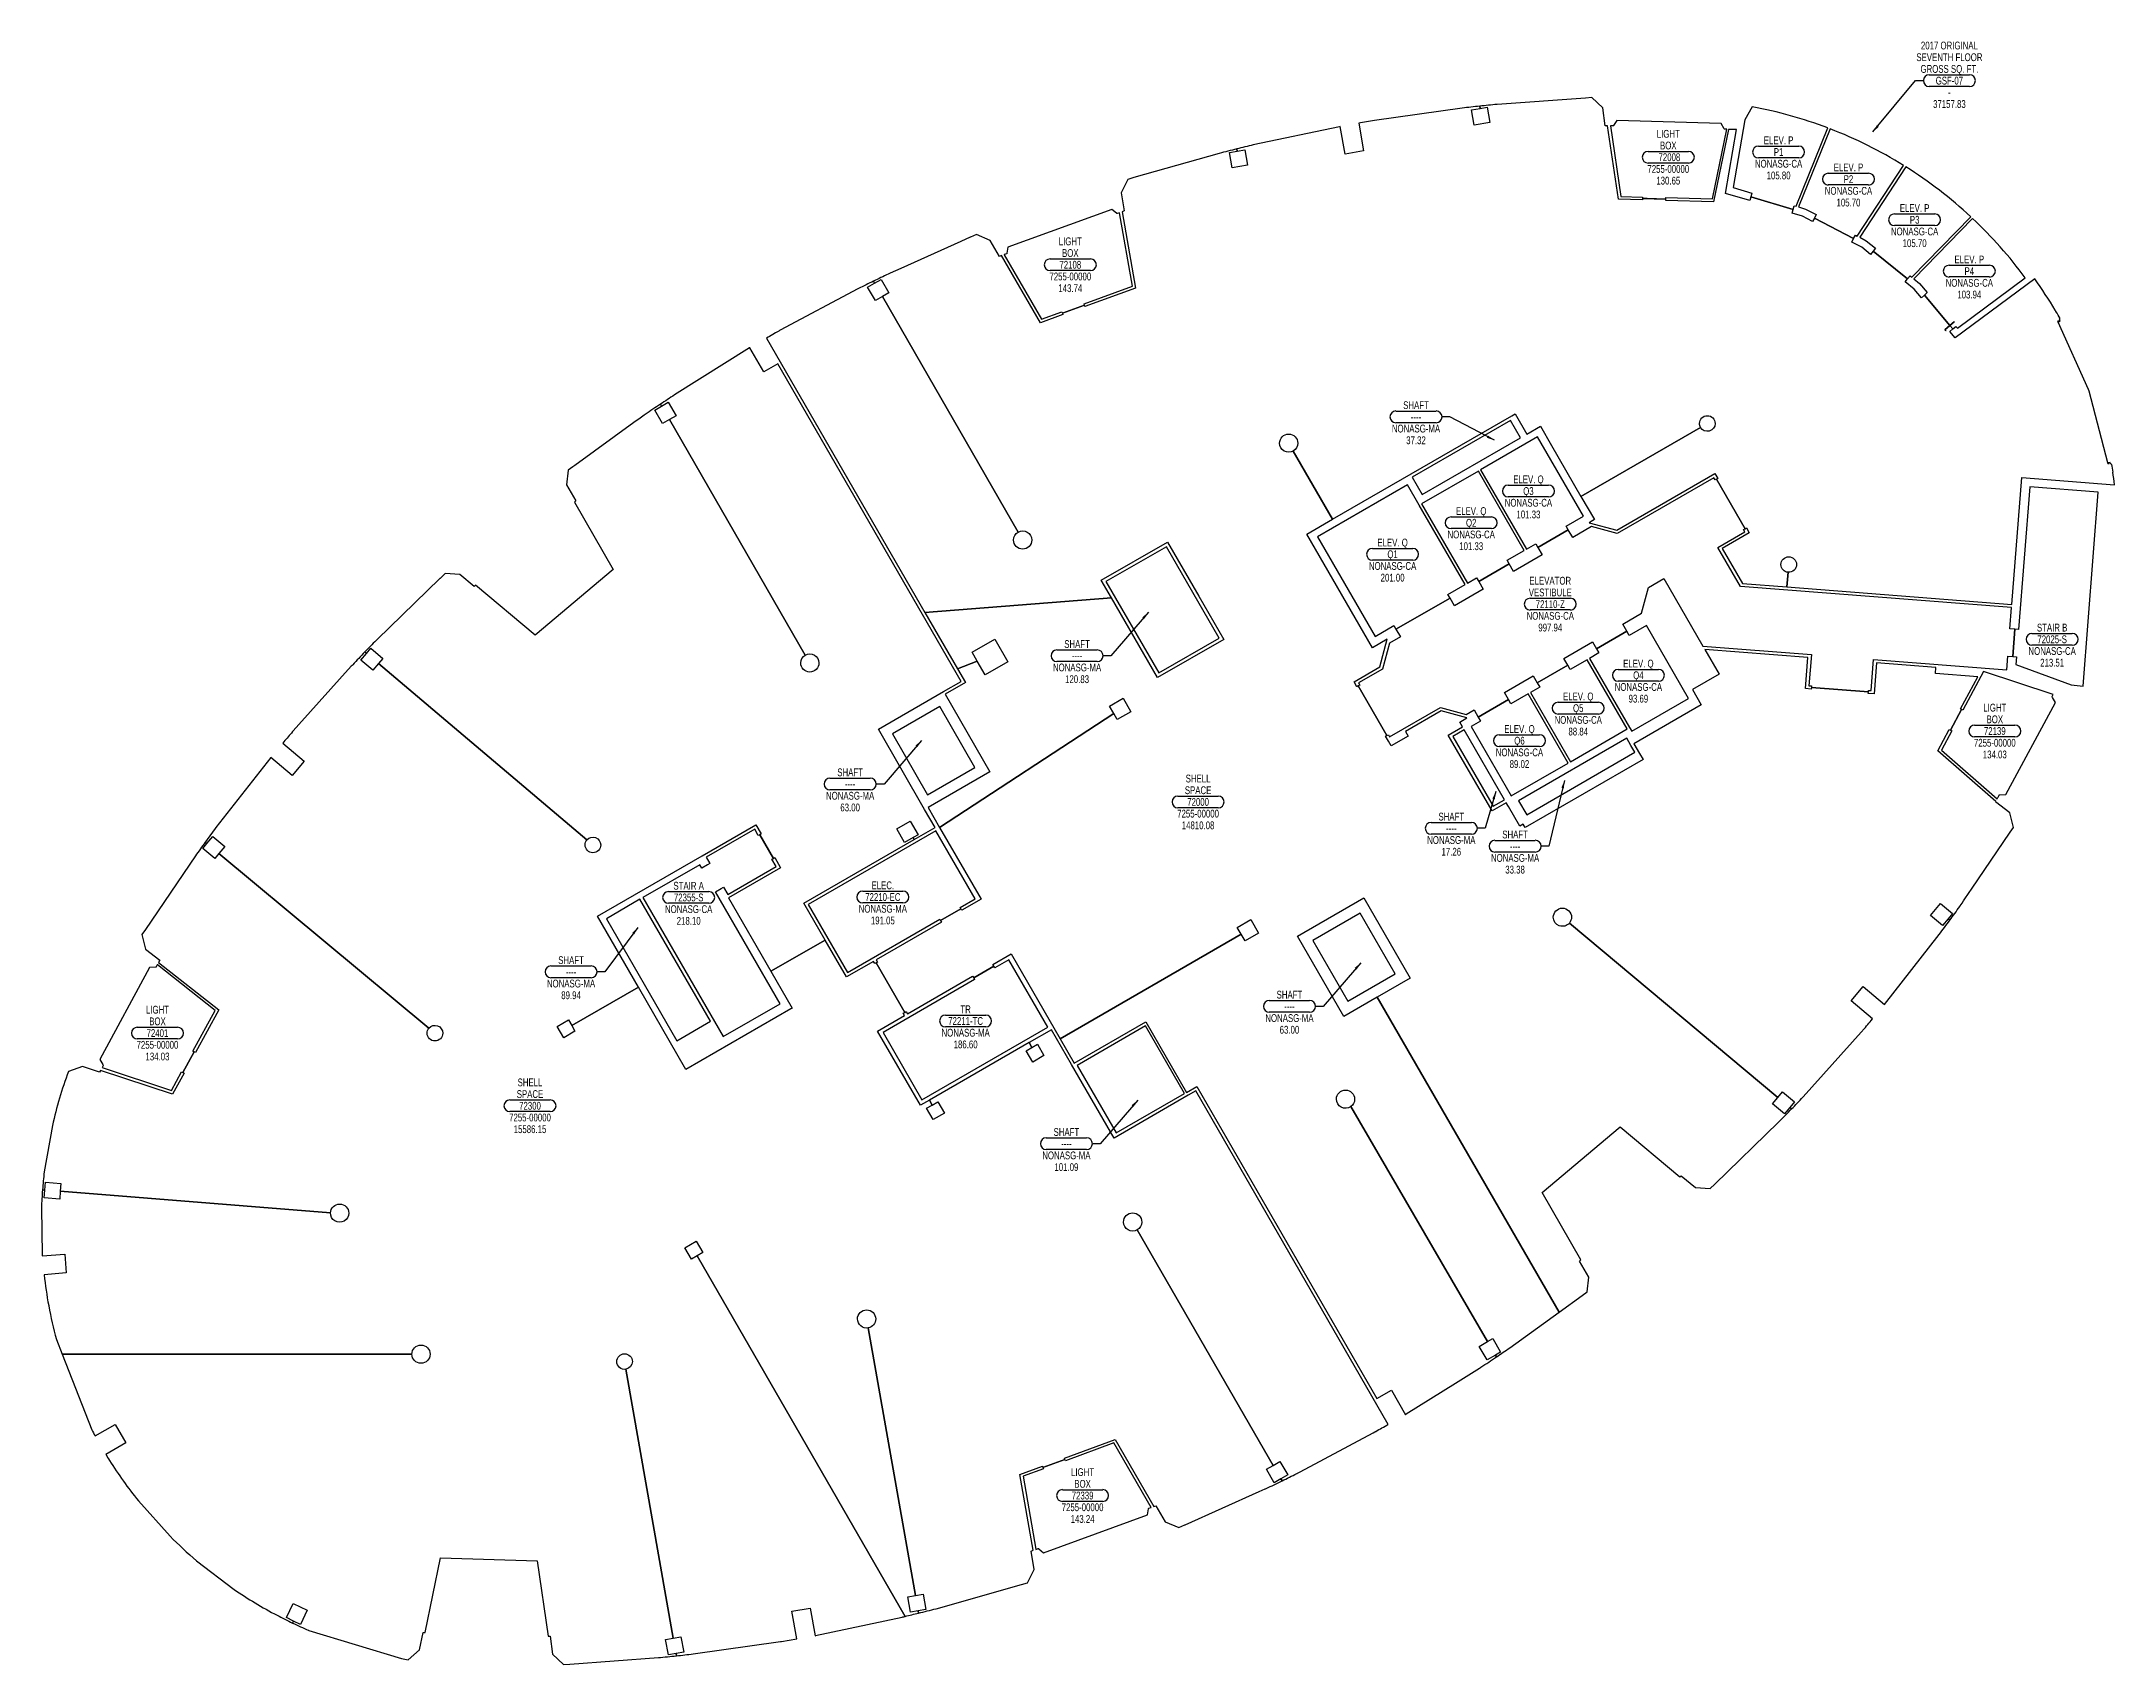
# Model space of a CAD drawing. Extents: x -1771 to 1417, y 4912 to 7408.
import ezdxf
from ezdxf.enums import TextEntityAlignment as Align

# ---------------------------------------------------------------- set-up
doc = ezdxf.new("R2010")
doc.units = 0
doc.header["$LTSCALE"] = 48
doc.header["$MEASUREMENT"] = 0
doc.layers.get('0').update_dxf_attribs({"linetype": 'CONTINUOUS'})
for name, color, linetype in [('AREA', 3, 'CONTINUOUS'), ('AREA2', 1, 'CONTINUOUS'), ('COSTC', 6, 'CONTINUOUS'), ('PLINE2', 5, 'CONTINUOUS'), ('ROOMNA', 4, 'CONTINUOUS'), ('ROOMNO', 4, 'CONTINUOUS'), ('ROOMOV', 4, 'CONTINUOUS')]:
    doc.layers.add(name, color=color, linetype=linetype)
doc.dimstyles.get("Standard").update_dxf_attribs({"dimtxt": 0.18, "dimasz": 12, "dimexe": 0.18, "dimexo": 0.0625, "dimgap": 0.09, "dimtad": 0, "dimtih": 1, "dimtoh": 1, "dimdec": 4, "dimzin": 0, "dimtxsty": 'STANDARD', "dimcen": 0.09, "dimazin": 3, "dimtfac": 1, "dimtdec": 4, "dimtofl": 0, "dimtmove": 0, "dimatfit": 3, "dimtolj": 1, "dimtzin": 0})

# ---------------------------------------------------------------- blocks, each defined once
blk = doc.blocks.new('ROOM')
at = {"layer": 'ROOMOV'}
for p, q in [((-31, 9), (31, 9)), ((31, -9), (-31, -9))]:
    blk.add_line(p, q, dxfattribs=at)
for centre, start, end in [((-31, 0), 90, 270), ((31, 0), 270, 90)]:
    blk.add_arc(centre, 9.04, start, end, dxfattribs=at)
at = {"width": 0.75, "flags": 1}
for tag, p in [('FLCOND', (-60, -60)), ('FLTYPE', (-60, -48)), ('FLFIN', (-60, -36)), ('USER1', (60, -48)), ('USER2', (60, -60)), ('ICRA', (60, -36)), ('WLCOND', (-60, -96)), ('WLTYPE', (-60, -84)), ('WLFIN', (-60, -72)), ('BLDG', (-24, -84)), ('SITE', (-24, -72)), ('FLR', (-24, -96)), ('UCODE', (24, -72)), ('UDESC', (24, -84)), ('FCODE', (24, -96)), ('USER3', (60, -72)), ('USER4', (60, -84)), ('USER5', (60, -96)), ('CLTYPE', (-60, -120)), ('CLFIN', (-60, -108)), ('COSTCD', (-24, -108)), ('DEPTD', (-24, -120)), ('DIVISION', (24, -120)), ('FDESC', (24, -108)), ('USER6', (60, -108)), ('USER7', (60, -120)), ('CLCOND', (-60, -132)), ('CLHT', (-60, -144)), ('BASE', (-60, -156)), ('CHDATE', (-24, -144)), ('CBACK', (-24, -156)), ('RDES', (-24, -132)), ('PRCONTACT', (24, -156)), ('CONTACT', (24, -132)), ('OCCUP', (24, -144)), ('BLOCK2', (60, -156)), ('BLOCK', (60, -144)), ('USER8', (60, -132))]:
    blk.add_attdef(tag, text='', height=6, dxfattribs=at).set_placement(p, align=Align.MIDDLE_CENTER)
at = {"layer": 'AREA', "width": 0.75}
blk.add_attdef('AREA', text='', height=12, dxfattribs=at).set_placement((0, -36), align=Align.MIDDLE_CENTER)
at = {"layer": 'AREA2', "width": 0.75}
blk.add_attdef('AREA2', text='', height=12, dxfattribs=at).set_placement((0, -36), align=Align.MIDDLE_CENTER)
at = {"layer": 'COSTC', "width": 0.75}
blk.add_attdef('COSTC', text='', height=12, dxfattribs=at).set_placement((0, -18), align=Align.MIDDLE_CENTER)
at = {"layer": 'ROOMNA', "width": 0.75}
for tag, p in [('RMNAA', (0, 54)), ('RMNAB', (0, 36)), ('RMNAC', (0, 18))]:
    blk.add_attdef(tag, text='', height=12, dxfattribs=at).set_placement(p, align=Align.MIDDLE_CENTER)
at = {"layer": 'ROOMNO', "width": 0.75}
blk.add_attdef('RMNU', text='', height=12, dxfattribs=at).set_placement((0, 0), align=Align.MIDDLE_CENTER)

msp = doc.modelspace()

# ---------------------------------------------------------------- linework, layer by layer
at = {"layer": 'PLINE2', "color": 6}
for points in [[(174.7, 6650.5), (214.3, 6673.4), (153.9, 6778.1, -0.57735), (132.9, 6790.2, -1), (160.9, 6790.2, -0.26795), (153.9, 6778.1), (214.3, 6673.4), (489.9, 6832.5), (495.1, 6835.5), (513.1, 6804.3), (533.9, 6816.3), (550.9, 6786.9), (596.3, 6708.3), (780.2, 6814.5, -0.131652), (778.6, 6820.5, -1), (802.6, 6820.5, -0.767328), (780.2, 6814.5), (596.3, 6708.3), (616.9, 6672.6), (611.9, 6669.7), (608.9, 6667.9), (651.4, 6656.5), (802.3, 6743.7), (806.7, 6736), (804.6, 6734.8), (848.6, 6658.6), (850.7, 6659.8), (855.2, 6652.1), (813.6, 6628.1), (844.5, 6574.6), (913.1, 6569.3), (914.9, 6591.6, -0.391469), (903.8, 6603.6, -1), (927.8, 6603.6, -0.43733), (914.9, 6591.6), (913.1, 6569.3), (1259, 6542.1), (1274.2, 6737.3), (1416.8, 6726.2, 0.007183), (1414.2, 6745.7), (1414.5, 6745.7, 0.004407), (1412.6, 6757.6), (1411.4, 6757.4), (1411.1, 6758.7), (1410.5, 6758.6), (1410.2, 6760.3), (1407.3, 6759.8), (1407.6, 6758.2), (1407.5, 6758.2), (1407.3, 6759.2), (1406.6, 6759.1), (1406.5, 6759.8), (1377.9, 6870), (1376.9, 6872.8), (1329.9, 6976.4), (1329.5, 6977.1), (1330.1, 6977.5), (1329.6, 6978.3), (1329.7, 6978.4), (1330.5, 6976.9), (1333.1, 6978.3), (1332.2, 6979.8), (1332.8, 6980.1), (1332.1, 6981.4), (1333.1, 6981.9, 0.004563), (1326.8, 6992.7), (1326.4, 6993), (1326.4, 6993, 0.00064), (1325.5, 6994.5), (1325.6, 6994.6, 0.021006), (1294.1, 7042.8), (1172, 6952.4), (1163.8, 6962.1), (1168.3, 6966), (1163.8, 6971.3), (1156.1, 6964.7), (1157.4, 6963.2), (1157.8, 6963.6), (1157.8, 6963.6), (1157.3, 6963.2), (1156, 6964.7), (1163.8, 6971.3), (1124.4, 7017.9), (1119.8, 7014), (1108.5, 7027.3), (1094.9, 7038.2), (1098.6, 7042.9), (1045.5, 7085.3), (1041.8, 7080.6), (1028.2, 7091.5), (1012.7, 7099.6), (1015.5, 7104.9), (955.2, 7136.4), (952.4, 7131.1), (937, 7139.2), (921, 7143.9), (922.7, 7149.6), (857.5, 7169), (855.8, 7163.2), (818.4, 7174.3), (835.7, 7272.4), (823.1, 7272.7), (800.1, 7161.6), (726.7, 7163.6), (726.8, 7165.7), (698, 7166.5), (690.8, 7166.7), (690.8, 7164.5), (653.8, 7165.5), (637.3, 7278.3), (633.7, 7278.4), (629.7, 7306), (613.2, 7321.8), (603.2, 7321), (603.2, 7321), (467.2, 7311.2, 0.002388), (440.6, 7308.5), (441.1, 7305.1), (451.8, 7307), (455.9, 7283.4), (432.3, 7279.2), (428.1, 7302.9), (441.1, 7305.1), (440.6, 7308.5, 0.002432), (413.7, 7305.5), (278.6, 7286.4, 0.002195), (254.5, 7282.3), (262, 7239.8), (233.6, 7234.8), (226.1, 7277.1), (224.9, 7276.9), (92.2, 7248.8, 0.002323), (67, 7242.7), (67.6, 7239.3), (79.5, 7241.4), (83.7, 7217.8), (60, 7213.6), (55.9, 7237.2), (67.6, 7239.3), (67, 7242.7, 0.002497), (40, 7235.9), (-91.2, 7198.6), (-91.2, 7198.6), (-100.8, 7195.9), (-110.9, 7175.4), (-106, 7147.4), (-109.4, 7146.1), (-88.7, 7028.7), (-166.5, 7000.4), (-167.2, 7002.4), (-201, 6990.1), (-200.3, 6988.1), (-235.1, 6975.5), (-294.7, 7078.7), (-298.1, 7077.4), (-312.4, 7102.1), (-333.3, 7111.3), (-342.4, 7107.2), (-342.4, 7107.2), (-343.1, 7106.9), (-357.4, 7100.5), (-449.8, 7059), (-466.1, 7051.7), (-467.3, 7051.2), (-468.9, 7050.4, 0.002259), (-491.6, 7039.4), (-489.9, 7036.5), (-479.9, 7042.2), (-467.9, 7021.4), (-477.9, 7015.7), (-269.2, 6653.4, -0.577011), (-248.3, 6641.3, -1), (-276.2, 6641.3, -0.268222), (-269.2, 6653.4), (-477.9, 7015.7), (-488.7, 7009.4), (-500.7, 7030.2), (-489.9, 7036.5), (-491.6, 7039.4, 0.0023), (-514.6, 7028), (-514.6, 7028), (-515.8, 7027.4), (-515.8, 7027.4), (-635, 6963.9), (-635, 6963.9), (-636, 6963.4), (-636, 6963.4), (-637.3, 6962.6), (-641.1, 6960.4), (-641.1, 6960.4), (-642.2, 6959.8), (-642.2, 6959.8), (-646.4, 6957.4), (-646.4, 6957.4), (-651.6, 6954.4), (-653.8, 6953.2), (-653.8, 6953.2), (-653.8, 6953.2), (-656.3, 6951.8), (-656.3, 6951.8), (-656.3, 6951.8), (-656.3, 6951.8), (-412.5, 6529.7), (-125.8, 6552.3), (-141.4, 6579.3), (-39.4, 6638.1), (8.8, 6554.7), (47, 6488.5), (-55, 6429.7), (-125.8, 6552.3), (-412.5, 6529.7), (-362.5, 6443.1), (-332, 6455.2), (-339.7, 6468.6), (-305.1, 6488.6), (-285.1, 6454), (-319.7, 6434), (-332, 6455.2), (-362.5, 6443.1), (-350.4, 6422.1), (-381.6, 6404.1), (-312.8, 6284.9), (-407.8, 6230), (-390.2, 6199.4), (-122, 6374.4), (-128.7, 6385.9), (-107.9, 6397.9), (-95.9, 6377.1), (-116.7, 6365.1), (-122, 6374.4), (-390.2, 6199.4), (-326.3, 6088.9), (-356, 6071.8), (-357.2, 6073.9), (-388.4, 6055.9), (-387.2, 6053.8), (-487.6, 5995.8), (-485.6, 5992.3), (-487.7, 5991.1), (-443.7, 5914.9), (-441.6, 5916.1), (-439.6, 5912.6), (-339.2, 5970.6), (-337.6, 5968), (-306.5, 5986), (-308, 5988.6), (-279.9, 6004.8), (-204.6, 5874.4), (73.8, 6035.2), (67.8, 6045.6), (88.6, 6057.6), (100.6, 6036.8), (79.8, 6024.8), (73.8, 6035.2), (-204.6, 5874.4), (-182.9, 5836.9), (-73, 5900.4), (-10.1, 5791.6), (5.6, 5800.7), (282.6, 5321, 0.946878), (282.6, 5321), (304.8, 5333.9), (326.7, 5296.1), (327.1, 5296.4, -0.555541), (327.1, 5296.4), (326.7, 5297), (327.4, 5297.4), (403.5, 5344.8), (440.4, 5367.9), (441.8, 5368.7), (442.4, 5369.1, 0.002582), (466.4, 5385.1), (464.8, 5387.9), (451.8, 5380.4), (439.8, 5401.2), (452.7, 5408.6), (242.2, 5769.9, -0.606039), (220.2, 5781.4, -1), (248.2, 5781.4, -0.2453), (242.2, 5769.9), (452.7, 5408.6), (460.6, 5413.2), (472.6, 5392.4), (464.8, 5387.9), (466.4, 5385.1, 0.00224), (487.1, 5399.1), (562.7, 5453.8), (283, 5938.1), (231.8, 5908.6), (160.5, 6032), (262.5, 6090.8), (333.8, 5967.4), (283, 5938.1), (562.7, 5453.8), (597.9, 5479.2), (597.9, 5479.2), (605.7, 5484.9), (608.2, 5507.6), (594, 5532.2), (596.3, 5534.2), (536.4, 5638), (656.5, 5738.7), (748.3, 5661.7), (750.6, 5663.7), (772.4, 5645.4), (795.2, 5643.9), (802.4, 5650.9), (802.4, 5650.9), (900.3, 5745.8, 0.002561), (920.2, 5766.3), (917.5, 5768.6), (909.4, 5758.9), (891, 5774.3), (899.1, 5784), (578.5, 6052.2, -0.700716), (553.8, 6061.2, -1), (581.8, 6061.2, -0.175975), (578.5, 6052.2), (899.1, 5784), (906.4, 5792.7), (924.8, 5777.3), (917.5, 5768.6), (920.2, 5766.3, 0.002262), (937.6, 5784.6), (938.1, 5785.2), (938.1, 5785.2), (1027.1, 5884.2), (1028.2, 5885.5), (1029.2, 5886.5), (1030, 5887.5, 0.002059), (1044.6, 5904.7), (1011.6, 5932.4), (1030.1, 5954.5), (1063, 5926.9), (1147.4, 6034.6, 0.002435), (1163.5, 6056.5), (1160.8, 6058.6), (1152.4, 6048.5), (1134, 6063.9), (1149.4, 6082.3), (1167.8, 6066.9), (1160.8, 6058.6), (1163.5, 6056.5, 0.0025), (1178.8, 6077.7), (1179.1, 6078.1), (1179.5, 6078.7), (1182.4, 6083), (1184.7, 6086.3), (1186.8, 6089.5), (1197.8, 6105.7), (1255.2, 6190.3), (1255.2, 6190.3), (1256.2, 6191.8), (1256.2, 6191.8), (1261.3, 6199.3), (1255.8, 6221.5), (1234, 6238.8), (1234.2, 6239.3), (1145.1, 6317.2), (1162.7, 6349.8), (1164.5, 6348.8), (1181.6, 6380.5), (1179.7, 6381.5), (1206.4, 6431.1), (1206.4, 6431.1), (1141.4, 6436.2), (1142.1, 6445.2), (1050.8, 6452.4), (1047, 6404.5), (1038.2, 6405.2), (1038.4, 6407.7), (950.6, 6414.5), (950.5, 6412.1), (941.6, 6412.8), (945.4, 6460.7), (786.6, 6473.1), (808.7, 6434.9), (767.8, 6411.3), (781.4, 6387.7), (677.7, 6327.8), (686.2, 6313), (691.7, 6303.6), (510.5, 6199), (507.5, 6204.2), (502.3, 6201.2), (484.8, 6231.5), (481.4, 6237.3), (459.5, 6224.7), (392.3, 6341.1), (414.2, 6353.8), (409.8, 6361.3), (420.8, 6367.7), (381.1, 6378.4), (326.7, 6347), (330.8, 6339.8), (304.4, 6324.6), (300.3, 6331.7), (300.3, 6331.7), (295.8, 6339.4), (297.9, 6340.6), (253.9, 6416.8), (251.8, 6415.6), (247.4, 6423.3), (286.8, 6446.1), (298.2, 6488.6), (275.7, 6475.6)], [(975.7, 7275.1, 0.044736), (859.8, 7307.5), (848.5, 7287.3), (830.2, 7183.3), (859.2, 7174.7), (857.5, 7169), (922.7, 7149.6), (924.4, 7155.4), (927, 7154.6)], [(1092.3, 7217.5, 0.046853), (979.5, 7273.6), (930.8, 7153.5), (941.5, 7150.3), (958, 7141.7), (955.2, 7136.4), (1015.5, 7104.9), (1018.3, 7110.2), (1021.3, 7108.6)], [(1095.7, 7215.3), (1024.9, 7106.8), (1034.7, 7101.6), (1049.3, 7090), (1045.5, 7085.3), (1098.6, 7042.9), (1102.4, 7047.5), (1105.1, 7045.4), (1195.7, 7138.5, 0.046853)], [(1198.6, 7135.8), (1108.2, 7042.9), (1116.9, 7035.9), (1128.9, 7021.7), (1124.4, 7017.9), (1163.8, 6971.3), (1170.3, 6976.8), (1170.8, 6976.2), (1170.8, 6976.2), (1170.3, 6976.8), (1163.8, 6971.3), (1168.3, 6966), (1172.9, 6969.9), (1175.2, 6967.2), (1279.6, 7044.4, 0.045393)], [(-1408.8, 4987.6, 0.009779), (-1385, 4975.7), (-1383.5, 4978.8), (-1394.4, 4984), (-1384, 5005.7), (-1362.4, 4995.3), (-1372.7, 4973.7), (-1383.5, 4978.8), (-1385, 4975.7, 0.00978), (-1360.8, 4964.7), (-1360.8, 4964.7), (-1360.6, 4964.6), (-1360, 4964.3), (-1217.5, 4921.1), (-1207.5, 4919.2), (-1189.9, 4934.3), (-1184.3, 4961.2), (-1181.1, 4961.2), (-1157.3, 5075.9), (-1008.8, 5071.5), (-991.9, 4955.4), (-989.1, 4955.3), (-985.1, 4927.7), (-968.5, 4911.9), (-958.5, 4912.6), (-958.5, 4912.6), (-822.5, 4922.5, 0.002504), (-794.7, 4925.3), (-795.3, 4928.7), (-807.1, 4926.6), (-811.3, 4950.3), (-799.5, 4952.4), (-872.4, 5366, -0.466308), (-886.5, 5377.8, -1), (-862.5, 5377.8, -0.36397), (-872.4, 5366), (-799.5, 4952.4), (-787.7, 4954.4), (-783.5, 4930.8), (-795.3, 4928.7), (-794.7, 4925.3, 0.002316), (-769, 4928.2), (-634.6, 4947.2), (-634, 4947.3), (-633.4, 4947.4), (-633.4, 4947.4), (-609.8, 4951.4), (-617.4, 4993.8), (-589, 4998.8), (-581.4, 4955.8), (-580.9, 4956), (-581, 4956.6), (-447.6, 4984.9, 0.000443), (-442.8, 4986), (-762.9, 5540.5), (-771.6, 5535.5), (-781.6, 5552.8), (-764.3, 5562.8), (-754.3, 5545.5), (-762.9, 5540.5), (-442.8, 4986, 0.001873), (-422.5, 4991), (-423.1, 4994.4), (-434.9, 4992.3), (-439.1, 5015.9), (-427.2, 5018), (-499.8, 5429.6, -0.466308), (-516.3, 5443.4, -1), (-488.3, 5443.4, -0.36397), (-499.8, 5429.6), (-427.2, 5018), (-415.4, 5020.1), (-411.3, 4996.4), (-423.1, 4994.4), (-422.5, 4991, 0.002504), (-395.4, 4997.8), (-263.9, 5035.1), (-263.9, 5035.1), (-254.6, 5037.8), (-244.5, 5058.3), (-249.4, 5086.3), (-245.9, 5087.6), (-266.5, 5204.4), (-231.8, 5217.1), (-231.1, 5215.1), (-197.2, 5227.4), (-198, 5229.4), (-120.1, 5257.8), (-60.7, 5155), (-57.3, 5156.2), (-43, 5131.6), (-22.1, 5122.4), (-13, 5126.5), (-13, 5126.5), (-12.3, 5126.8), (-12.3, 5126.8), (101.6, 5177.8), (110.8, 5182), (111.4, 5182.3), (112, 5182.5, 0.002447), (136.6, 5194.4), (134.9, 5197.4), (124.5, 5191.4), (112.5, 5212.2), (122.9, 5218.2), (-86.1, 5580.2, -0.57735), (-107.1, 5592.4, -1), (-79.1, 5592.4, -0.267949), (-86.1, 5580.2), (122.9, 5218.2), (133.3, 5224.2), (145.3, 5203.4), (134.9, 5197.4), (136.6, 5194.4, 0.003244), (159.3, 5205.7), (159.8, 5205.9), (160.5, 5206.3), (164.4, 5208.4), (276.6, 5268.2), (279.5, 5269.7), (280.1, 5270.1), (280.7, 5270.4, 0.002057), (299.9, 5281.3), (3.9, 5794.1), (-7.7, 5787.4), (-121.8, 5721.5), (-187.1, 5834.5), (-218.1, 5888.2), (-252.5, 5868.4), (-248.1, 5860.8), (-239.5, 5865.8), (-229.5, 5848.5), (-246.8, 5838.5), (-256.8, 5855.8), (-248.1, 5860.8), (-252.5, 5868.4), (-405.8, 5779.9), (-401.4, 5772.3), (-392.7, 5777.3), (-382.7, 5760), (-400.1, 5750), (-410.1, 5767.3), (-401.4, 5772.3), (-405.8, 5779.9), (-419.5, 5772), (-485.4, 5886.2), (-443.8, 5910.2), (-445.8, 5913.7), (-443.7, 5914.9), (-487.7, 5991.1), (-489.8, 5989.9), (-491.8, 5993.3), (-533.4, 5969.3), (-566.2, 6026.1), (-649.3, 5978.1), (-616.6, 5921.4), (-618.9, 5920.1), (-780.2, 5827), (-853.3, 5953.7), (-955.8, 5894.5), (-950.8, 5885.8), (-968.1, 5875.8), (-978.1, 5893.2), (-960.8, 5903.2), (-955.8, 5894.5), (-853.3, 5953.7), (-916.2, 6062.6), (-754.9, 6155.7), (-672.6, 6203.2), (-664.6, 6189.3), (-666.7, 6188.1), (-645.7, 6151.7), (-643.6, 6153), (-634.6, 6137.4), (-714.6, 6091.2), (-649.3, 5978.1), (-566.2, 6026.1), (-598.9, 6082.8), (-429.2, 6180.8), (-430.9, 6183.7), (-444, 6176.1), (-456, 6196.9), (-435.2, 6208.9), (-423.2, 6188.1), (-430.9, 6183.7), (-429.2, 6180.8), (-397, 6199.4), (-413, 6227.1), (-484.2, 6350.5), (-384, 6408.3), (-357.1, 6423.9), (-638.9, 6912.1), (-660.2, 6899.8), (-681.7, 6937, 0.000043), (-682.1, 6936.7), (-797.8, 6864.5, 0.002316), (-819.3, 6850.2), (-817.6, 6847.2), (-807.2, 6853.2), (-795.2, 6832.4), (-805.6, 6826.4), (-596.6, 6464.4, -0.57735), (-575.6, 6452.3, -1), (-603.6, 6452.3, -0.267949), (-596.6, 6464.4), (-805.6, 6826.4), (-816, 6820.4), (-828, 6841.2), (-817.6, 6847.2), (-819.3, 6850.2, 0.002512), (-842.6, 6834.5), (-842.9, 6834.2), (-843, 6834.1), (-843.1, 6834.1), (-844.3, 6833.2), (-850.7, 6828.6), (-860, 6821.9), (-950.9, 6756.1), (-952.4, 6755.1), (-953.8, 6754.1), (-953.8, 6754.1), (-961.1, 6748.8), (-963.6, 6726.1), (-949.4, 6701.4), (-951.7, 6699.5), (-891.8, 6595.7), (-1011.9, 6494.9), (-1103.7, 6572), (-1106, 6570), (-1127.8, 6588.3), (-1150.6, 6589.8), (-1157.8, 6582.8), (-1157.8, 6582.8), (-1158.3, 6582.3), (-1158.6, 6582), (-1255.1, 6488.4), (-1255.1, 6488.4), (-1256.5, 6486.9), (-1256.5, 6486.9, 0.002229), (-1273.9, 6469.1), (-1271.3, 6466.9), (-1264.8, 6474.8), (-1246.4, 6459.3), (-1253, 6451.4), (-932.3, 6180.2, -0.698754), (-911.2, 6172.4, -1), (-935.2, 6172.4, -0.177333), (-932.3, 6180.2), (-1253, 6451.4), (-1261.8, 6440.9), (-1280.2, 6456.4), (-1271.3, 6466.9), (-1273.9, 6469.1, 0.001813), (-1292.5, 6449.5), (-1292.5, 6449.5), (-1293.5, 6448.5), (-1294.8, 6447.1), (-1375.2, 6357.6), (-1384.1, 6347.7), (-1384.9, 6346.7), (-1386.8, 6344.5, 0.001829), (-1400, 6329), (-1367, 6301.3), (-1385.5, 6279.2), (-1418.4, 6306.8), (-1502.8, 6199, 0.00249), (-1519.2, 6176.6), (-1516.7, 6174.5), (-1507.7, 6185.2), (-1489.3, 6169.8), (-1498.2, 6159.2), (-1175.3, 5890.6, -0.701782), (-1154.1, 5882.9, -1), (-1178.1, 5882.9, -0.175239), (-1175.3, 5890.6), (-1498.2, 6159.2), (-1504.7, 6151.4), (-1523.1, 6166.8), (-1516.7, 6174.5), (-1519.2, 6176.6, 0.00233), (-1534.5, 6155.6), (-1611.2, 6042.4), (-1611.2, 6042.4), (-1616.6, 6034.4), (-1611.2, 6012.2), (-1589.3, 5994.9), (-1591, 5991.7), (-1498.5, 5918.7), (-1534.5, 5853.1), (-1536.4, 5854.1), (-1553.7, 5822.6), (-1551.9, 5821.6), (-1569.7, 5789.1), (-1680.2, 5825.7), (-1681.8, 5822.9), (-1707.9, 5831.5), (-1729.8, 5823.8, 0.031838), (-1754.4, 5740.9), (-1766.9, 5669.4, 0.010175), (-1769.6, 5641.9), (-1766.1, 5641.6), (-1765.2, 5653.5), (-1741.3, 5651.6), (-1742.2, 5639.7), (-1326.7, 5606.6, -0.981806), (-1298.7, 5606.1, -1.018531), (-1326.7, 5606.6), (-1742.2, 5639.7), (-1743.1, 5627.7), (-1767.1, 5629.6), (-1766.1, 5641.6), (-1769.6, 5641.9, 0.010124), (-1771.2, 5614.4), (-1770, 5541.8, 0.000566), (-1769.9, 5540.2), (-1735.5, 5542.8), (-1733, 5514.1), (-1767.2, 5511.1, 0.017503), (-1760.1, 5464.1), (-1760, 5463.3, 0.019493), (-1748.3, 5411.9), (-1748.2, 5411.9), (-1739.3, 5389.2), (-1201.5, 5389.2, -1), (-1173.5, 5389.2, -1), (-1201.5, 5389.2), (-1739.3, 5389.2), (-1693.8, 5273, 0.004027), (-1688.7, 5263.4), (-1657.9, 5281.1), (-1641.6, 5252.8), (-1672.3, 5235.1, 0.004008), (-1666.6, 5225.8), (-1666.6, 5225.8, 0.027968), (-1622.2, 5163.6), (-1622.2, 5163.6), (-1573.5, 5109.2, 0.020381), (-1532.8, 5071.6), (-1475.1, 5027.5, 0.028503)]]:
    msp.add_lwpolyline(points, format="xyb", close=True, dxfattribs=at)
for points in [[(820.8, 7272.9), (817.2, 7273), (817.2, 7272.9), (816.8, 7272.9), (816.3, 7273.8), (811.9, 7281.9), (651.2, 7286.7), (646.3, 7279), (645.5, 7277.8), (645.5, 7278), (645.3, 7278), (645.3, 7278.1), (641.6, 7278.2), (657.5, 7169.7), (690.9, 7168.8), (690.8, 7166.7), (726.8, 7165.7), (726.9, 7167.8), (798.7, 7165.9)], [(-113.5, 7144.5), (-113.5, 7144.7), (-117, 7143.5), (-116.9, 7143.4), (-117.3, 7143.3), (-118, 7143.9), (-125.1, 7149.8), (-285, 7091.6), (-286.6, 7082.5), (-286.8, 7081.5), (-287.2, 7081.4), (-287.2, 7081.5), (-290.6, 7080.3), (-290.5, 7080), (-233.2, 6980.7), (-201.8, 6992.1), (-201, 6990.1), (-167.2, 7002.4), (-167.9, 7004.4), (-93.5, 7031.5)], [(503.4, 6798.7), (488, 6825.3), (336.7, 6738), (352, 6711.3)], [(529.5, 6799.9), (442, 6749.4), (512.5, 6627.3), (526.8, 6635.6), (530.1, 6630), (576.8, 6657), (573.6, 6662.6), (600, 6677.8)], [(807, 6629.9), (848.5, 6653.9), (846.5, 6657.4), (848.6, 6658.6), (804.6, 6734.8), (802.5, 6733.6), (800.5, 6737), (652.1, 6651.3), (612.4, 6661.9), (583.6, 6645.3), (576.8, 6657), (530.1, 6630), (536.8, 6618.3), (492.6, 6592.8), (485.9, 6604.5), (439.1, 6577.5), (445.9, 6565.8), (401.7, 6540.3), (395, 6552), (311.8, 6504), (318.6, 6492.3), (301.6, 6482.5), (291, 6442.9), (254.1, 6421.5), (256.1, 6418.1), (253.9, 6416.8), (297.9, 6340.6), (300.1, 6341.9), (302.1, 6338.4), (380.4, 6383.6), (420, 6373), (431.9, 6379.9), (438.2, 6369.1), (485, 6396.1), (478.8, 6406.8), (522.9, 6432.3), (529.1, 6421.6), (575.9, 6448.6), (569.7, 6459.3), (613.9, 6484.8), (620.1, 6474.1), (666.8, 6501.1), (660.6, 6511.9), (689.4, 6528.6), (700.1, 6568.2), (723.8, 6581.9), (783.7, 6478.2), (950.6, 6465.1), (946.8, 6417.3), (950.8, 6417), (950.6, 6414.5), (1038.4, 6407.7), (1038.6, 6410.1), (1042.6, 6409.8), (1046.3, 6457.6), (1251.1, 6441.6), (1252.8, 6462.8), (1260.4, 6462.3), (1263.7, 6504.2), (1256, 6504.7), (1258.6, 6537.3), (841.5, 6570)], [(438.6, 6747.4), (351.1, 6696.9), (421.6, 6574.8), (435.9, 6583.1), (439.1, 6577.5), (485.9, 6604.5), (482.6, 6610.1), (509.1, 6625.3)], [(347.6, 6694.9), (329.6, 6726.1), (191.1, 6646.1), (279.6, 6492.8), (308.6, 6509.6), (311.8, 6504), (395, 6552), (391.7, 6557.6), (418.1, 6572.8), (347.6, 6694.9)], [(1391.8, 6714.8), (1286.4, 6723.1), (1269.2, 6503.8), (1263.7, 6504.2), (1260.4, 6462.3), (1265.9, 6461.9), (1264.9, 6450), (1349.9, 6418.8), (1368.5, 6416.5)], [(-41.3, 6631), (-134.2, 6577.3), (-53.1, 6436.8), (39.8, 6490.5)], [(697, 6509.8), (670.6, 6494.6), (666.8, 6501.1), (620.1, 6474.1), (623.8, 6467.6), (609.5, 6459.3), (671, 6352.8), (671, 6352.8), (674.3, 6347.2), (761.8, 6397.7)], [(605.9, 6457.2), (579.6, 6442.1), (575.9, 6448.6), (529.1, 6421.6), (532.9, 6415.1), (518.6, 6406.8), (580.1, 6300.3), (667.3, 6350.7)], [(1326.1, 6391.3), (1321.3, 6399.2), (1320.8, 6400.1), (1320.9, 6400.4), (1321, 6400.4), (1322.7, 6403.6), (1215.5, 6439), (1183.5, 6379.5), (1181.6, 6380.5), (1164.5, 6348.8), (1166.4, 6347.8), (1150.5, 6318.2), (1236.3, 6243.1), (1237.4, 6245.2), (1237.4, 6245.2), (1237.7, 6245.8), (1237.8, 6245.7), (1239.5, 6248.9), (1239.4, 6249), (1239.6, 6249.3), (1240.6, 6249.3), (1249.9, 6249.7)], [(-389.8, 6385.1), (-462.5, 6343.1), (-408.5, 6249.6), (-335.8, 6291.6)], [(515.1, 6404.8), (488.7, 6389.6), (485, 6396.1), (438.2, 6369.1), (441.9, 6362.6), (427.7, 6354.3), (489.2, 6247.9), (576.6, 6298.3)], [(416.8, 6349.2), (399.4, 6339.2), (461.4, 6231.8), (478.8, 6241.9)], [(679.1, 6314.8), (673.1, 6325.2), (666.6, 6336.4), (500.3, 6240.4), (512.9, 6218.8)], [(-734.6, 6100.4), (-725.9, 6105.4), (-722.4, 6107.4), (-715.9, 6096.1), (-641.3, 6139.2), (-647.8, 6150.5), (-645.7, 6151.7), (-666.7, 6188.1), (-668.8, 6186.9), (-674.4, 6196.5), (-749, 6153.5), (-743.4, 6143.8), (-746.9, 6141.8), (-755.6, 6136.8), (-758.6, 6142), (-846.3, 6091.4), (-722.8, 5877.5), (-635.1, 5928.1)], [(-395.8, 6194.3), (-592.1, 6081), (-531.6, 5976.2), (-389.7, 6058.1), (-388.4, 6055.9), (-357.2, 6073.9), (-358.5, 6076.1), (-335.3, 6089.5)], [(-850.8, 6088.8), (-902.5, 6058.9), (-794.2, 5871.2), (-742.4, 5901.1)], [(256.8, 6067.6), (184, 6025.6), (238, 5932.1), (310.8, 5974.1)], [(-283.3, 5995.8), (-304.9, 5983.3), (-306.5, 5986), (-337.6, 5968), (-336.1, 5965.3), (-477, 5884), (-417.2, 5780.4), (-223.5, 5892.2)], [(-1593, 5987.9), (-1593.2, 5987.9), (-1594.9, 5984.7), (-1594.8, 5984.7), (-1595, 5984.4), (-1596, 5984.3), (-1605.3, 5984), (-1681.5, 5842.4), (-1676.7, 5834.5), (-1676.1, 5833.6), (-1676.3, 5833.3), (-1676.4, 5833.3), (-1678.1, 5830.1), (-1571.4, 5794.8), (-1555.6, 5823.6), (-1553.7, 5822.6), (-1536.4, 5854.1), (-1538.3, 5855.2), (-1504, 5917.6)], [(-73.4, 5894.1), (-178.4, 5833.4), (-118.4, 5729.5), (-13.4, 5790.2)], [(-122, 5252.6), (-196.5, 5225.4), (-197.2, 5227.4), (-231.1, 5215.1), (-230.3, 5213.1), (-261.7, 5201.7), (-241.9, 5089.2), (-241.8, 5089), (-238.4, 5090.2), (-238.5, 5090.3), (-238.1, 5090.4), (-237.3, 5089.8), (-230.2, 5083.8), (-70.3, 5142), (-68.7, 5151.1), (-68.6, 5152.1), (-68.2, 5152.3), (-68.2, 5152.2), (-64.8, 5153.4), (-64.8, 5153.6)]]:
    msp.add_lwpolyline(points, close=True, dxfattribs=at)

# ---------------------------------------------------------------- block references
at = {"layer": 'ROOMNO'}
ref = msp.add_blockref('ROOM', (1162.9, 7347.8), dxfattribs=at)
ref.add_attrib('RMNU', 'GSF-07', dxfattribs={"height": 12, "width": 0.75}).set_placement((1162.9, 7347.8), align=Align.MIDDLE_CENTER)
ref.add_attrib('RMNAA', '2017 ORIGINAL', dxfattribs={"layer": 'ROOMNA', "height": 12, "width": 0.75}).set_placement((1162.9, 7401.8), align=Align.MIDDLE_CENTER)
ref.add_attrib('RMNAB', 'SEVENTH FLOOR', dxfattribs={"layer": 'ROOMNA', "height": 12, "width": 0.75}).set_placement((1162.9, 7383.8), align=Align.MIDDLE_CENTER)
ref.add_attrib('RMNAC', 'GROSS SQ. FT.', dxfattribs={"layer": 'ROOMNA', "height": 12, "width": 0.75}).set_placement((1162.9, 7365.8), align=Align.MIDDLE_CENTER)
ref.add_attrib('COSTC', '-', dxfattribs={"layer": 'COSTC', "height": 12, "width": 0.75}).set_placement((1162.9, 7329.8), align=Align.MIDDLE_CENTER)
ref.add_attrib('AREA', '37157.83', dxfattribs={"layer": 'AREA', "height": 12, "width": 0.75}).set_placement((1162.9, 7311.8), align=Align.MIDDLE_CENTER)
ref = msp.add_blockref('ROOM', (730.6, 7230), dxfattribs=at)
ref.add_attrib('RMNU', ' 72008', dxfattribs={"height": 12, "width": 0.75}).set_placement((730.6, 7230), align=Align.MIDDLE_CENTER)
ref.add_attrib('RMNAB', 'LIGHT', dxfattribs={"layer": 'ROOMNA', "height": 12, "width": 0.75}).set_placement((730.6, 7266), align=Align.MIDDLE_CENTER)
ref.add_attrib('RMNAC', 'BOX', dxfattribs={"layer": 'ROOMNA', "height": 12, "width": 0.75}).set_placement((730.6, 7248), align=Align.MIDDLE_CENTER)
ref.add_attrib('COSTC', '7255-00000', dxfattribs={"layer": 'COSTC', "height": 12, "width": 0.75}).set_placement((730.6, 7212), align=Align.MIDDLE_CENTER)
ref.add_attrib('AREA2', '130.65', dxfattribs={"layer": 'AREA2', "height": 12, "width": 0.75}).set_placement((730.6, 7194), align=Align.MIDDLE_CENTER)
ref = msp.add_blockref('ROOM', (900.2, 7238), dxfattribs=at)
ref.add_attrib('RMNU', 'P1', dxfattribs={"height": 12, "width": 0.75}).set_placement((900.2, 7238), align=Align.MIDDLE_CENTER)
ref.add_attrib('RMNAC', 'ELEV. P', dxfattribs={"layer": 'ROOMNA', "height": 12, "width": 0.75}).set_placement((900.2, 7256), align=Align.MIDDLE_CENTER)
ref.add_attrib('COSTC', 'NONASG-CA', dxfattribs={"layer": 'COSTC', "height": 12, "width": 0.75}).set_placement((900.2, 7220), align=Align.MIDDLE_CENTER)
ref.add_attrib('AREA2', '105.80', dxfattribs={"layer": 'AREA2', "height": 12, "width": 0.75}).set_placement((900.2, 7202), align=Align.MIDDLE_CENTER)
ref = msp.add_blockref('ROOM', (1007.7, 7196.3), dxfattribs=at)
ref.add_attrib('RMNU', 'P2', dxfattribs={"height": 12, "width": 0.75}).set_placement((1007.7, 7196.3), align=Align.MIDDLE_CENTER)
ref.add_attrib('RMNAC', 'ELEV. P', dxfattribs={"layer": 'ROOMNA', "height": 12, "width": 0.75}).set_placement((1007.7, 7214.3), align=Align.MIDDLE_CENTER)
ref.add_attrib('COSTC', 'NONASG-CA', dxfattribs={"layer": 'COSTC', "height": 12, "width": 0.75}).set_placement((1007.7, 7178.3), align=Align.MIDDLE_CENTER)
ref.add_attrib('AREA2', '105.70', dxfattribs={"layer": 'AREA2', "height": 12, "width": 0.75}).set_placement((1007.7, 7160.3), align=Align.MIDDLE_CENTER)
ref = msp.add_blockref('ROOM', (1109.4, 7133.8), dxfattribs=at)
ref.add_attrib('RMNU', 'P3', dxfattribs={"height": 12, "width": 0.75}).set_placement((1109.4, 7133.8), align=Align.MIDDLE_CENTER)
ref.add_attrib('RMNAC', 'ELEV. P', dxfattribs={"layer": 'ROOMNA', "height": 12, "width": 0.75}).set_placement((1109.4, 7151.8), align=Align.MIDDLE_CENTER)
ref.add_attrib('COSTC', 'NONASG-CA', dxfattribs={"layer": 'COSTC', "height": 12, "width": 0.75}).set_placement((1109.4, 7115.8), align=Align.MIDDLE_CENTER)
ref.add_attrib('AREA2', '105.70', dxfattribs={"layer": 'AREA2', "height": 12, "width": 0.75}).set_placement((1109.4, 7097.8), align=Align.MIDDLE_CENTER)
ref = msp.add_blockref('ROOM', (-189, 7064.6), dxfattribs=at)
ref.add_attrib('RMNU', '72108', dxfattribs={"height": 12, "width": 0.75}).set_placement((-189, 7064.6), align=Align.MIDDLE_CENTER)
ref.add_attrib('RMNAB', 'LIGHT', dxfattribs={"layer": 'ROOMNA', "height": 12, "width": 0.75}).set_placement((-189, 7100.6), align=Align.MIDDLE_CENTER)
ref.add_attrib('RMNAC', 'BOX', dxfattribs={"layer": 'ROOMNA', "height": 12, "width": 0.75}).set_placement((-189, 7082.6), align=Align.MIDDLE_CENTER)
ref.add_attrib('COSTC', '7255-00000', dxfattribs={"layer": 'COSTC', "height": 12, "width": 0.75}).set_placement((-189, 7046.6), align=Align.MIDDLE_CENTER)
ref.add_attrib('AREA2', '143.74', dxfattribs={"layer": 'AREA2', "height": 12, "width": 0.75}).set_placement((-189, 7028.6), align=Align.MIDDLE_CENTER)
ref = msp.add_blockref('ROOM', (1193.5, 7054.8), dxfattribs=at)
ref.add_attrib('RMNU', 'P4', dxfattribs={"height": 12, "width": 0.75}).set_placement((1193.5, 7054.8), align=Align.MIDDLE_CENTER)
ref.add_attrib('RMNAC', 'ELEV. P', dxfattribs={"layer": 'ROOMNA', "height": 12, "width": 0.75}).set_placement((1193.5, 7072.8), align=Align.MIDDLE_CENTER)
ref.add_attrib('COSTC', 'NONASG-CA', dxfattribs={"layer": 'COSTC', "height": 12, "width": 0.75}).set_placement((1193.5, 7036.8), align=Align.MIDDLE_CENTER)
ref.add_attrib('AREA2', '103.94', dxfattribs={"layer": 'AREA2', "height": 12, "width": 0.75}).set_placement((1193.5, 7018.8), align=Align.MIDDLE_CENTER)
ref = msp.add_blockref('ROOM', (342.6, 6830.7), dxfattribs=at)
ref.add_attrib('RMNU', '----', dxfattribs={"height": 12, "width": 0.75}).set_placement((342.6, 6830.7), align=Align.MIDDLE_CENTER)
ref.add_attrib('RMNAC', 'SHAFT', dxfattribs={"layer": 'ROOMNA', "height": 12, "width": 0.75}).set_placement((342.6, 6848.7), align=Align.MIDDLE_CENTER)
ref.add_attrib('COSTC', 'NONASG-MA', dxfattribs={"layer": 'COSTC', "height": 12, "width": 0.75}).set_placement((342.6, 6812.7), align=Align.MIDDLE_CENTER)
ref.add_attrib('AREA2', '37.32', dxfattribs={"layer": 'AREA2', "height": 12, "width": 0.75}).set_placement((342.6, 6794.7), align=Align.MIDDLE_CENTER)
ref = msp.add_blockref('ROOM', (515.5, 6716.6), dxfattribs=at)
ref.add_attrib('RMNU', 'Q3', dxfattribs={"height": 12, "width": 0.75}).set_placement((515.5, 6716.6), align=Align.MIDDLE_CENTER)
ref.add_attrib('RMNAC', 'ELEV. Q', dxfattribs={"layer": 'ROOMNA', "height": 12, "width": 0.75}).set_placement((515.5, 6734.6), align=Align.MIDDLE_CENTER)
ref.add_attrib('COSTC', 'NONASG-CA', dxfattribs={"layer": 'COSTC', "height": 12, "width": 0.75}).set_placement((515.5, 6698.6), align=Align.MIDDLE_CENTER)
ref.add_attrib('AREA2', '101.33', dxfattribs={"layer": 'AREA2', "height": 12, "width": 0.75}).set_placement((515.5, 6680.6), align=Align.MIDDLE_CENTER)
ref = msp.add_blockref('ROOM', (427.5, 6667.8), dxfattribs=at)
ref.add_attrib('RMNU', 'Q2', dxfattribs={"height": 12, "width": 0.75}).set_placement((427.5, 6667.8), align=Align.MIDDLE_CENTER)
ref.add_attrib('RMNAC', 'ELEV. Q', dxfattribs={"layer": 'ROOMNA', "height": 12, "width": 0.75}).set_placement((427.5, 6685.8), align=Align.MIDDLE_CENTER)
ref.add_attrib('COSTC', 'NONASG-CA', dxfattribs={"layer": 'COSTC', "height": 12, "width": 0.75}).set_placement((427.5, 6649.8), align=Align.MIDDLE_CENTER)
ref.add_attrib('AREA2', '101.33', dxfattribs={"layer": 'AREA2', "height": 12, "width": 0.75}).set_placement((427.5, 6631.8), align=Align.MIDDLE_CENTER)
ref = msp.add_blockref('ROOM', (306.6, 6619.4), dxfattribs=at)
ref.add_attrib('RMNU', 'Q1', dxfattribs={"height": 12, "width": 0.75}).set_placement((306.6, 6619.4), align=Align.MIDDLE_CENTER)
ref.add_attrib('RMNAC', 'ELEV. Q', dxfattribs={"layer": 'ROOMNA', "height": 12, "width": 0.75}).set_placement((306.6, 6637.4), align=Align.MIDDLE_CENTER)
ref.add_attrib('COSTC', 'NONASG-CA', dxfattribs={"layer": 'COSTC', "height": 12, "width": 0.75}).set_placement((306.6, 6601.4), align=Align.MIDDLE_CENTER)
ref.add_attrib('AREA2', '201.00', dxfattribs={"layer": 'AREA2', "height": 12, "width": 0.75}).set_placement((306.6, 6583.4), align=Align.MIDDLE_CENTER)
ref = msp.add_blockref('ROOM', (549.1, 6542.7), dxfattribs=at)
ref.add_attrib('RMNU', '72110-Z', dxfattribs={"height": 12, "width": 0.75}).set_placement((549.1, 6542.7), align=Align.MIDDLE_CENTER)
ref.add_attrib('RMNAB', 'ELEVATOR', dxfattribs={"layer": 'ROOMNA', "height": 12, "width": 0.75}).set_placement((549.1, 6578.7), align=Align.MIDDLE_CENTER)
ref.add_attrib('RMNAC', 'VESTIBULE', dxfattribs={"layer": 'ROOMNA', "height": 12, "width": 0.75}).set_placement((549.1, 6560.7), align=Align.MIDDLE_CENTER)
ref.add_attrib('COSTC', 'NONASG-CA', dxfattribs={"layer": 'COSTC', "height": 12, "width": 0.75}).set_placement((549.1, 6524.7), align=Align.MIDDLE_CENTER)
ref.add_attrib('AREA2', '997.94', dxfattribs={"layer": 'AREA2', "height": 12, "width": 0.75}).set_placement((549.1, 6506.7), align=Align.MIDDLE_CENTER)
ref = msp.add_blockref('ROOM', (1320.9, 6488.6), dxfattribs=at)
ref.add_attrib('RMNU', '72025-S', dxfattribs={"height": 12, "width": 0.75}).set_placement((1320.9, 6488.6), align=Align.MIDDLE_CENTER)
ref.add_attrib('RMNAC', 'STAIR B', dxfattribs={"layer": 'ROOMNA', "height": 12, "width": 0.75}).set_placement((1320.9, 6506.6), align=Align.MIDDLE_CENTER)
ref.add_attrib('COSTC', 'NONASG-CA', dxfattribs={"layer": 'COSTC', "height": 12, "width": 0.75}).set_placement((1320.9, 6470.6), align=Align.MIDDLE_CENTER)
ref.add_attrib('AREA2', '213.51', dxfattribs={"layer": 'AREA2', "height": 12, "width": 0.75}).set_placement((1320.9, 6452.6), align=Align.MIDDLE_CENTER)
ref = msp.add_blockref('ROOM', (-178.6, 6463.3), dxfattribs=at)
ref.add_attrib('RMNU', '----', dxfattribs={"height": 12, "width": 0.75}).set_placement((-178.6, 6463.3), align=Align.MIDDLE_CENTER)
ref.add_attrib('RMNAC', 'SHAFT', dxfattribs={"layer": 'ROOMNA', "height": 12, "width": 0.75}).set_placement((-178.6, 6481.3), align=Align.MIDDLE_CENTER)
ref.add_attrib('COSTC', 'NONASG-MA', dxfattribs={"layer": 'COSTC', "height": 12, "width": 0.75}).set_placement((-178.6, 6445.3), align=Align.MIDDLE_CENTER)
ref.add_attrib('AREA2', '120.83', dxfattribs={"layer": 'AREA2', "height": 12, "width": 0.75}).set_placement((-178.6, 6427.3), align=Align.MIDDLE_CENTER)
ref = msp.add_blockref('ROOM', (684.6, 6433.3), dxfattribs=at)
ref.add_attrib('RMNU', 'Q4', dxfattribs={"height": 12, "width": 0.75}).set_placement((684.6, 6433.3), align=Align.MIDDLE_CENTER)
ref.add_attrib('RMNAC', 'ELEV. Q', dxfattribs={"layer": 'ROOMNA', "height": 12, "width": 0.75}).set_placement((684.6, 6451.3), align=Align.MIDDLE_CENTER)
ref.add_attrib('COSTC', 'NONASG-CA', dxfattribs={"layer": 'COSTC', "height": 12, "width": 0.75}).set_placement((684.6, 6415.3), align=Align.MIDDLE_CENTER)
ref.add_attrib('AREA2', '93.69', dxfattribs={"layer": 'AREA2', "height": 12, "width": 0.75}).set_placement((684.6, 6397.3), align=Align.MIDDLE_CENTER)
ref = msp.add_blockref('ROOM', (592.1, 6382.7), dxfattribs=at)
ref.add_attrib('RMNU', 'Q5', dxfattribs={"height": 12, "width": 0.75}).set_placement((592.1, 6382.7), align=Align.MIDDLE_CENTER)
ref.add_attrib('RMNAC', 'ELEV. Q', dxfattribs={"layer": 'ROOMNA', "height": 12, "width": 0.75}).set_placement((592.1, 6400.7), align=Align.MIDDLE_CENTER)
ref.add_attrib('COSTC', 'NONASG-CA', dxfattribs={"layer": 'COSTC', "height": 12, "width": 0.75}).set_placement((592.1, 6364.7), align=Align.MIDDLE_CENTER)
ref.add_attrib('AREA2', '88.84', dxfattribs={"layer": 'AREA2', "height": 12, "width": 0.75}).set_placement((592.1, 6346.7), align=Align.MIDDLE_CENTER)
ref = msp.add_blockref('ROOM', (1232.7, 6347.5), dxfattribs=at)
ref.add_attrib('RMNU', '72139', dxfattribs={"height": 12, "width": 0.75}).set_placement((1232.7, 6347.5), align=Align.MIDDLE_CENTER)
ref.add_attrib('RMNAB', 'LIGHT', dxfattribs={"layer": 'ROOMNA', "height": 12, "width": 0.75}).set_placement((1232.7, 6383.5), align=Align.MIDDLE_CENTER)
ref.add_attrib('RMNAC', 'BOX', dxfattribs={"layer": 'ROOMNA', "height": 12, "width": 0.75}).set_placement((1232.7, 6365.5), align=Align.MIDDLE_CENTER)
ref.add_attrib('COSTC', '7255-00000', dxfattribs={"layer": 'COSTC', "height": 12, "width": 0.75}).set_placement((1232.7, 6329.5), align=Align.MIDDLE_CENTER)
ref.add_attrib('AREA2', '134.03', dxfattribs={"layer": 'AREA2', "height": 12, "width": 0.75}).set_placement((1232.7, 6311.5), align=Align.MIDDLE_CENTER)
ref = msp.add_blockref('ROOM', (501.7, 6332.7), dxfattribs=at)
ref.add_attrib('RMNU', 'Q6', dxfattribs={"height": 12, "width": 0.75}).set_placement((501.7, 6332.7), align=Align.MIDDLE_CENTER)
ref.add_attrib('RMNAC', 'ELEV. Q', dxfattribs={"layer": 'ROOMNA', "height": 12, "width": 0.75}).set_placement((501.7, 6350.7), align=Align.MIDDLE_CENTER)
ref.add_attrib('COSTC', 'NONASG-CA', dxfattribs={"layer": 'COSTC', "height": 12, "width": 0.75}).set_placement((501.7, 6314.7), align=Align.MIDDLE_CENTER)
ref.add_attrib('AREA2', '89.02', dxfattribs={"layer": 'AREA2', "height": 12, "width": 0.75}).set_placement((501.7, 6296.7), align=Align.MIDDLE_CENTER)
ref = msp.add_blockref('ROOM', (-527.6, 6266), dxfattribs=at)
ref.add_attrib('RMNU', '----', dxfattribs={"height": 12, "width": 0.75}).set_placement((-527.6, 6266), align=Align.MIDDLE_CENTER)
ref.add_attrib('RMNAC', 'SHAFT', dxfattribs={"layer": 'ROOMNA', "height": 12, "width": 0.75}).set_placement((-527.6, 6284), align=Align.MIDDLE_CENTER)
ref.add_attrib('COSTC', 'NONASG-MA', dxfattribs={"layer": 'COSTC', "height": 12, "width": 0.75}).set_placement((-527.6, 6248), align=Align.MIDDLE_CENTER)
ref.add_attrib('AREA2', '63.00', dxfattribs={"layer": 'AREA2', "height": 12, "width": 0.75}).set_placement((-527.6, 6230), align=Align.MIDDLE_CENTER)
ref = msp.add_blockref('ROOM', (7.5, 6238.5), dxfattribs=at)
ref.add_attrib('RMNU', '72000', dxfattribs={"height": 12, "width": 0.75}).set_placement((7.5, 6238.5), align=Align.MIDDLE_CENTER)
ref.add_attrib('RMNAB', 'SHELL', dxfattribs={"layer": 'ROOMNA', "height": 12, "width": 0.75}).set_placement((7.5, 6274.5), align=Align.MIDDLE_CENTER)
ref.add_attrib('RMNAC', 'SPACE', dxfattribs={"layer": 'ROOMNA', "height": 12, "width": 0.75}).set_placement((7.5, 6256.5), align=Align.MIDDLE_CENTER)
ref.add_attrib('COSTC', '7255-00000', dxfattribs={"layer": 'COSTC', "height": 12, "width": 0.75}).set_placement((7.5, 6220.5), align=Align.MIDDLE_CENTER)
ref.add_attrib('AREA2', '14810.08', dxfattribs={"layer": 'AREA2', "height": 12, "width": 0.75}).set_placement((7.5, 6202.5), align=Align.MIDDLE_CENTER)
ref = msp.add_blockref('ROOM', (396.9, 6197.9), dxfattribs=at)
ref.add_attrib('RMNU', '----', dxfattribs={"height": 12, "width": 0.75}).set_placement((396.9, 6197.9), align=Align.MIDDLE_CENTER)
ref.add_attrib('RMNAC', 'SHAFT', dxfattribs={"layer": 'ROOMNA', "height": 12, "width": 0.75}).set_placement((396.9, 6215.9), align=Align.MIDDLE_CENTER)
ref.add_attrib('COSTC', 'NONASG-MA', dxfattribs={"layer": 'COSTC', "height": 12, "width": 0.75}).set_placement((396.9, 6179.9), align=Align.MIDDLE_CENTER)
ref.add_attrib('AREA2', '17.26', dxfattribs={"layer": 'AREA2', "height": 12, "width": 0.75}).set_placement((396.9, 6161.9), align=Align.MIDDLE_CENTER)
ref = msp.add_blockref('ROOM', (495, 6170.4), dxfattribs=at)
ref.add_attrib('RMNU', '----', dxfattribs={"height": 12, "width": 0.75}).set_placement((495, 6170.4), align=Align.MIDDLE_CENTER)
ref.add_attrib('RMNAC', 'SHAFT', dxfattribs={"layer": 'ROOMNA', "height": 12, "width": 0.75}).set_placement((495, 6188.4), align=Align.MIDDLE_CENTER)
ref.add_attrib('COSTC', 'NONASG-MA', dxfattribs={"layer": 'COSTC', "height": 12, "width": 0.75}).set_placement((495, 6152.4), align=Align.MIDDLE_CENTER)
ref.add_attrib('AREA2', '33.38', dxfattribs={"layer": 'AREA2', "height": 12, "width": 0.75}).set_placement((495, 6134.4), align=Align.MIDDLE_CENTER)
ref = msp.add_blockref('ROOM', (-775.9, 6091.6), dxfattribs=at)
ref.add_attrib('RMNU', '72355-S', dxfattribs={"height": 12, "width": 0.75}).set_placement((-775.9, 6091.6), align=Align.MIDDLE_CENTER)
ref.add_attrib('RMNAC', 'STAIR A', dxfattribs={"layer": 'ROOMNA', "height": 12, "width": 0.75}).set_placement((-775.9, 6109.6), align=Align.MIDDLE_CENTER)
ref.add_attrib('COSTC', 'NONASG-CA', dxfattribs={"layer": 'COSTC', "height": 12, "width": 0.75}).set_placement((-775.9, 6073.6), align=Align.MIDDLE_CENTER)
ref.add_attrib('AREA2', '218.10', dxfattribs={"layer": 'AREA2', "height": 12, "width": 0.75}).set_placement((-775.9, 6055.6), align=Align.MIDDLE_CENTER)
ref = msp.add_blockref('ROOM', (-477.3, 6092.2), dxfattribs=at)
ref.add_attrib('RMNU', '72210-EC', dxfattribs={"height": 12, "width": 0.75}).set_placement((-477.3, 6092.2), align=Align.MIDDLE_CENTER)
ref.add_attrib('RMNAC', 'ELEC.', dxfattribs={"layer": 'ROOMNA', "height": 12, "width": 0.75}).set_placement((-477.3, 6110.2), align=Align.MIDDLE_CENTER)
ref.add_attrib('COSTC', 'NONASG-MA', dxfattribs={"layer": 'COSTC', "height": 12, "width": 0.75}).set_placement((-477.3, 6074.2), align=Align.MIDDLE_CENTER)
ref.add_attrib('AREA2', '191.05', dxfattribs={"layer": 'AREA2', "height": 12, "width": 0.75}).set_placement((-477.3, 6056.2), align=Align.MIDDLE_CENTER)
ref = msp.add_blockref('ROOM', (-956.8, 5977.2), dxfattribs=at)
ref.add_attrib('RMNU', '----', dxfattribs={"height": 12, "width": 0.75}).set_placement((-956.8, 5977.2), align=Align.MIDDLE_CENTER)
ref.add_attrib('RMNAC', 'SHAFT', dxfattribs={"layer": 'ROOMNA', "height": 12, "width": 0.75}).set_placement((-956.8, 5995.2), align=Align.MIDDLE_CENTER)
ref.add_attrib('COSTC', 'NONASG-MA', dxfattribs={"layer": 'COSTC', "height": 12, "width": 0.75}).set_placement((-956.8, 5959.2), align=Align.MIDDLE_CENTER)
ref.add_attrib('AREA2', '89.94', dxfattribs={"layer": 'AREA2', "height": 12, "width": 0.75}).set_placement((-956.8, 5941.2), align=Align.MIDDLE_CENTER)
ref = msp.add_blockref('ROOM', (148, 5924.1), dxfattribs=at)
ref.add_attrib('RMNU', '----', dxfattribs={"height": 12, "width": 0.75}).set_placement((148, 5924.1), align=Align.MIDDLE_CENTER)
ref.add_attrib('RMNAC', 'SHAFT', dxfattribs={"layer": 'ROOMNA', "height": 12, "width": 0.75}).set_placement((148, 5942.1), align=Align.MIDDLE_CENTER)
ref.add_attrib('COSTC', 'NONASG-MA', dxfattribs={"layer": 'COSTC', "height": 12, "width": 0.75}).set_placement((148, 5906.1), align=Align.MIDDLE_CENTER)
ref.add_attrib('AREA2', '63.00', dxfattribs={"layer": 'AREA2', "height": 12, "width": 0.75}).set_placement((148, 5888.1), align=Align.MIDDLE_CENTER)
ref = msp.add_blockref('ROOM', (-1592.8, 5883), dxfattribs=at)
ref.add_attrib('RMNU', '72401', dxfattribs={"height": 12, "width": 0.75}).set_placement((-1592.8, 5883), align=Align.MIDDLE_CENTER)
ref.add_attrib('RMNAB', 'LIGHT', dxfattribs={"layer": 'ROOMNA', "height": 12, "width": 0.75}).set_placement((-1592.8, 5919), align=Align.MIDDLE_CENTER)
ref.add_attrib('RMNAC', 'BOX', dxfattribs={"layer": 'ROOMNA', "height": 12, "width": 0.75}).set_placement((-1592.8, 5901), align=Align.MIDDLE_CENTER)
ref.add_attrib('COSTC', '7255-00000', dxfattribs={"layer": 'COSTC', "height": 12, "width": 0.75}).set_placement((-1592.8, 5865), align=Align.MIDDLE_CENTER)
ref.add_attrib('AREA2', '134.03', dxfattribs={"layer": 'AREA2', "height": 12, "width": 0.75}).set_placement((-1592.8, 5847), align=Align.MIDDLE_CENTER)
ref = msp.add_blockref('ROOM', (-350, 5901.6), dxfattribs=at)
ref.add_attrib('RMNU', '72211-TC', dxfattribs={"height": 12, "width": 0.75}).set_placement((-350, 5901.6), align=Align.MIDDLE_CENTER)
ref.add_attrib('RMNAC', 'TR', dxfattribs={"layer": 'ROOMNA', "height": 12, "width": 0.75}).set_placement((-350, 5919.6), align=Align.MIDDLE_CENTER)
ref.add_attrib('COSTC', 'NONASG-MA', dxfattribs={"layer": 'COSTC', "height": 12, "width": 0.75}).set_placement((-350, 5883.6), align=Align.MIDDLE_CENTER)
ref.add_attrib('AREA2', '186.60', dxfattribs={"layer": 'AREA2', "height": 12, "width": 0.75}).set_placement((-350, 5865.6), align=Align.MIDDLE_CENTER)
ref = msp.add_blockref('ROOM', (-1019.9, 5771.2), dxfattribs=at)
ref.add_attrib('RMNU', '72300', dxfattribs={"height": 12, "width": 0.75}).set_placement((-1019.9, 5771.2), align=Align.MIDDLE_CENTER)
ref.add_attrib('RMNAB', 'SHELL', dxfattribs={"layer": 'ROOMNA', "height": 12, "width": 0.75}).set_placement((-1019.9, 5807.2), align=Align.MIDDLE_CENTER)
ref.add_attrib('RMNAC', 'SPACE', dxfattribs={"layer": 'ROOMNA', "height": 12, "width": 0.75}).set_placement((-1019.9, 5789.2), align=Align.MIDDLE_CENTER)
ref.add_attrib('COSTC', '7255-00000', dxfattribs={"layer": 'COSTC', "height": 12, "width": 0.75}).set_placement((-1019.9, 5753.2), align=Align.MIDDLE_CENTER)
ref.add_attrib('AREA2', '15586.15', dxfattribs={"layer": 'AREA2', "height": 12, "width": 0.75}).set_placement((-1019.9, 5735.2), align=Align.MIDDLE_CENTER)
ref = msp.add_blockref('ROOM', (-195, 5712.9), dxfattribs=at)
ref.add_attrib('RMNU', '----', dxfattribs={"height": 12, "width": 0.75}).set_placement((-195, 5712.9), align=Align.MIDDLE_CENTER)
ref.add_attrib('RMNAC', 'SHAFT', dxfattribs={"layer": 'ROOMNA', "height": 12, "width": 0.75}).set_placement((-195, 5730.9), align=Align.MIDDLE_CENTER)
ref.add_attrib('COSTC', 'NONASG-MA', dxfattribs={"layer": 'COSTC', "height": 12, "width": 0.75}).set_placement((-195, 5694.9), align=Align.MIDDLE_CENTER)
ref.add_attrib('AREA2', '101.09', dxfattribs={"layer": 'AREA2', "height": 12, "width": 0.75}).set_placement((-195, 5676.9), align=Align.MIDDLE_CENTER)
ref = msp.add_blockref('ROOM', (-170.1, 5171.8), dxfattribs=at)
ref.add_attrib('RMNU', '72339', dxfattribs={"height": 12, "width": 0.75}).set_placement((-170.1, 5171.8), align=Align.MIDDLE_CENTER)
ref.add_attrib('RMNAB', 'LIGHT', dxfattribs={"layer": 'ROOMNA', "height": 12, "width": 0.75}).set_placement((-170.1, 5207.8), align=Align.MIDDLE_CENTER)
ref.add_attrib('RMNAC', 'BOX', dxfattribs={"layer": 'ROOMNA', "height": 12, "width": 0.75}).set_placement((-170.1, 5189.8), align=Align.MIDDLE_CENTER)
ref.add_attrib('COSTC', '7255-00000', dxfattribs={"layer": 'COSTC', "height": 12, "width": 0.75}).set_placement((-170.1, 5153.8), align=Align.MIDDLE_CENTER)
ref.add_attrib('AREA2', '143.24', dxfattribs={"layer": 'AREA2', "height": 12, "width": 0.75}).set_placement((-170.1, 5135.8), align=Align.MIDDLE_CENTER)

# ---------------------------------------------------------------- leaders
for points, override in [([(1045.1, 7268.8), (1110.8, 7347.8), (1122.8, 7347.8)], {"dimgap": 0.09, "dimtad": 0}), ([(463.2, 6794.6), (394.7, 6830.7), (382.7, 6830.7)], {"dimgap": 12, "dimtad": 0}), ([(-68.8, 6530.4), (-126.5, 6463.3), (-138.5, 6463.3)], {"dimgap": 12, "dimtad": 0}), ([(-417.8, 6333.1), (-475.5, 6266), (-487.5, 6266)], {"dimgap": 12, "dimtad": 0}), ([(465.4, 6254.7), (449, 6197.9), (437, 6197.9)], {"dimgap": 12, "dimtad": 0}), ([(570.9, 6271.5), (547.1, 6170.4), (535.1, 6170.4)], {"dimgap": 12, "dimtad": 0}), ([(-854, 6045.6), (-904.7, 5977.2), (-916.7, 5977.2)], {"dimgap": 12, "dimtad": 0}), ([(257.8, 5991.2), (200.1, 5924.1), (188.1, 5924.1)], {"dimgap": 12, "dimtad": 0}), ([(-85.3, 5780), (-143, 5712.9), (-155, 5712.9)], {"dimgap": 12, "dimtad": 0})]:
    msp.add_leader(points, dimstyle='STANDARD', override=override, dxfattribs=at)

doc.saveas('drawing.dxf')
